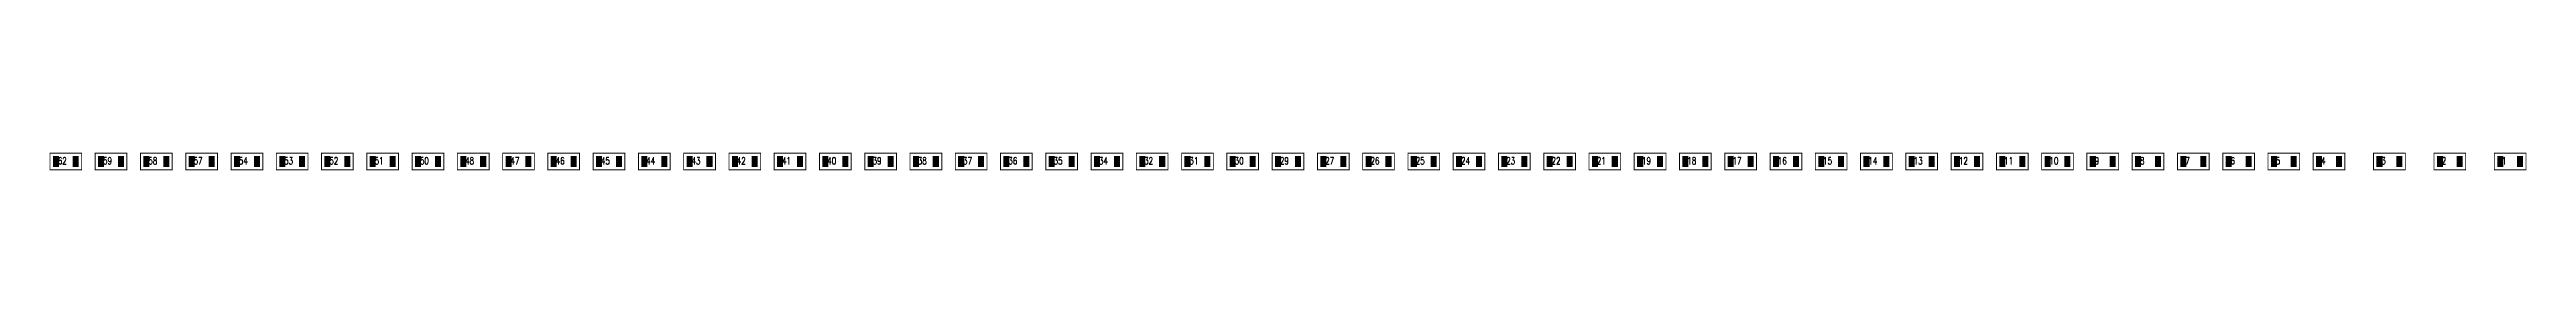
# Model space of a CAD drawing. Extents: x -711 to 95, y -82 to 290.
# Drawn here: x -444.7 to -27.7, y 252.5 to 255.5 of the extents above; entities that cross this region are included whole.
import ezdxf

# ---------------------------------------------------------------- set-up
doc = ezdxf.new("R2010")
doc.units = 0
for name, color, linetype in [('DRIL_PLTE_THRU_01', 96, 'CONTINUOUS'), ('DRIL_PLTE_THRU_02', 255, 'CONTINUOUS'), ('DRIL_PLTE_THRU_03', 3, 'CONTINUOUS'), ('DRIL_PLTE_THRU_04', 136, 'CONTINUOUS'), ('DRIL_PLTE_THRU_05', 176, 'CONTINUOUS'), ('DRIL_PLTE_THRU_06', 16, 'CONTINUOUS'), ('PADS_BOT', 1, 'CONTINUOUS'), ('PADS_INNER', 3, 'CONTINUOUS'), ('PADS_TOP', 3, 'CONTINUOUS'), ('PADS_XR_27', 3, 'CONTINUOUS'), ('PART_NAME_26', 255, 'CONTINUOUS'), ('PART_NAME_27', 3, 'CONTINUOUS'), ('PART_TOP_2DLINE_26', 255, 'CONTINUOUS'), ('PART_TOP_2DLINE_27', 3, 'CONTINUOUS')]:
    doc.layers.add(name, color=color, linetype=linetype)
doc.styles.add('W0$1524', font='simplex', dxfattribs={"width": 0.75})

# ---------------------------------------------------------------- blocks, each defined once
blk = doc.blocks.new('SMOOTH_0$1524')
at = {"const_width": 0.0762}
blk.add_lwpolyline([(-0.0381, 0, 1), (0.0381, 0, 1)], format="xyb", close=True, dxfattribs=at)
blk = doc.blocks.new('PART_BODY_TOP_64')
at = {"layer": 'PART_TOP_2DLINE_26', "const_width": 0.152}
blk.add_lwpolyline([(-2.667, -1.397), (2.667, -1.397), (2.667, 1.397), (-2.667, 1.397), (-2.667, -1.397)], dxfattribs=at)
at = {"layer": 'PART_TOP_2DLINE_27', "const_width": 0.152}
blk.add_lwpolyline([(-2.667, -1.397), (-2.667, 1.397), (2.667, 1.397), (2.667, -1.397), (-2.667, -1.397)], dxfattribs=at)
at = {"layer": 'PART_TOP_2DLINE_26'}
for p in [(-2.667, 1.397), (2.667, 1.397), (-2.667, -1.397), (-2.667, -1.397), (2.667, -1.397)]:
    blk.add_blockref('SMOOTH_0$1524', p, dxfattribs=at)
at = {"layer": 'PART_TOP_2DLINE_27'}
for p in [(-2.667, 1.397), (2.667, 1.397), (-2.667, -1.397), (-2.667, -1.397), (2.667, -1.397)]:
    blk.add_blockref('SMOOTH_0$1524', p, dxfattribs=at)
blk = doc.blocks.new('DRIL_HOLE_0')
blk.add_lwpolyline([(0, 0, 1), (0, 0, 1)], format="xyb", close=True)
blk = doc.blocks.new('PAD_0')
blk.add_lwpolyline([(0, 0, 1), (0, 0, 1)], format="xyb", close=True)
blk = doc.blocks.new('PAD_35')
at = {"const_width": 1.016}
blk.add_lwpolyline([(-0.9017, 0), (0.9017, 0)], dxfattribs=at)
blk = doc.blocks.new('STK_TOP_10')
at = {"layer": 'DRIL_PLTE_THRU_01'}
blk.add_blockref('DRIL_HOLE_0', (0, 0), dxfattribs=at)
at = {"layer": 'DRIL_PLTE_THRU_02'}
blk.add_blockref('DRIL_HOLE_0', (0, 0), dxfattribs=at)
at = {"layer": 'DRIL_PLTE_THRU_03'}
blk.add_blockref('DRIL_HOLE_0', (0, 0), dxfattribs=at)
at = {"layer": 'DRIL_PLTE_THRU_04'}
blk.add_blockref('DRIL_HOLE_0', (0, 0), dxfattribs=at)
at = {"layer": 'DRIL_PLTE_THRU_05'}
blk.add_blockref('DRIL_HOLE_0', (0, 0), dxfattribs=at)
at = {"layer": 'DRIL_PLTE_THRU_06'}
blk.add_blockref('DRIL_HOLE_0', (0, 0), dxfattribs=at)
at = {"layer": 'PADS_BOT'}
blk.add_blockref('PAD_0', (0, 0), dxfattribs=at)
at = {"layer": 'PADS_INNER'}
blk.add_blockref('PAD_0', (0, 0), dxfattribs=at)
at = {"layer": 'PADS_TOP', "rotation": 90}
blk.add_blockref('PAD_35', (0, 0), dxfattribs=at)
at = {"layer": 'PADS_XR_27'}
blk.add_blockref('PAD_0', (0, 0), dxfattribs=at)
blk = doc.blocks.new('SYM_TOP_8')
for name, p in [('PART_BODY_TOP_64', (0, 0)), ('STK_TOP_10', (-1.6764, 0)), ('STK_TOP_10', (1.6764, 0))]:
    blk.add_blockref(name, p)
blk = doc.blocks.new('PART_TOP_72')
blk.add_blockref('SYM_TOP_8', (0, 0))
at = {"layer": 'PART_NAME_26', "style": 'W0$1524', "width": 0.75}
blk.add_text('R1', height=1.173, dxfattribs=at).set_placement((-2.15, -0.47))
at = {"layer": 'PART_NAME_27', "style": 'W0$1524', "width": 0.75}
blk.add_text('R1', height=1.173, dxfattribs=at).set_placement((-2.15, -0.49))
blk = doc.blocks.new('PART_TOP_73')
blk.add_blockref('SYM_TOP_8', (0, 0))
at = {"layer": 'PART_NAME_26', "style": 'W0$1524', "width": 0.75}
blk.add_text('R2', height=1.173, dxfattribs=at).set_placement((-2.15, -0.47))
at = {"layer": 'PART_NAME_27', "style": 'W0$1524', "width": 0.75}
blk.add_text('R2', height=1.173, dxfattribs=at).set_placement((-2.15, -0.49))
blk = doc.blocks.new('PART_TOP_74')
blk.add_blockref('SYM_TOP_8', (0, 0))
at = {"layer": 'PART_NAME_26', "style": 'W0$1524', "width": 0.75}
blk.add_text('R3', height=1.173, dxfattribs=at).set_placement((-2.15, -0.47))
at = {"layer": 'PART_NAME_27', "style": 'W0$1524', "width": 0.75}
blk.add_text('R3', height=1.173, dxfattribs=at).set_placement((-2.15, -0.49))
blk = doc.blocks.new('PART_TOP_75')
blk.add_blockref('SYM_TOP_8', (0, 0))
at = {"layer": 'PART_NAME_26', "style": 'W0$1524', "width": 0.75}
blk.add_text('R4', height=1.173, dxfattribs=at).set_placement((-2.15, -0.47))
at = {"layer": 'PART_NAME_27', "style": 'W0$1524', "width": 0.75}
blk.add_text('R4', height=1.173, dxfattribs=at).set_placement((-2.15, -0.49))
blk = doc.blocks.new('PART_TOP_76')
blk.add_blockref('SYM_TOP_8', (0, 0))
at = {"layer": 'PART_NAME_26', "style": 'W0$1524', "width": 0.75}
blk.add_text('R5', height=1.173, dxfattribs=at).set_placement((-2.15, -0.47))
at = {"layer": 'PART_NAME_27', "style": 'W0$1524', "width": 0.75}
blk.add_text('R5', height=1.173, dxfattribs=at).set_placement((-2.15, -0.49))
blk = doc.blocks.new('PART_TOP_77')
blk.add_blockref('SYM_TOP_8', (0, 0))
at = {"layer": 'PART_NAME_26', "style": 'W0$1524', "width": 0.75}
blk.add_text('R6', height=1.173, dxfattribs=at).set_placement((-2.15, -0.47))
at = {"layer": 'PART_NAME_27', "style": 'W0$1524', "width": 0.75}
blk.add_text('R6', height=1.173, dxfattribs=at).set_placement((-2.15, -0.49))
blk = doc.blocks.new('PART_TOP_78')
blk.add_blockref('SYM_TOP_8', (0, 0))
at = {"layer": 'PART_NAME_26', "style": 'W0$1524', "width": 0.75}
blk.add_text('R7', height=1.173, dxfattribs=at).set_placement((-2.15, -0.47))
at = {"layer": 'PART_NAME_27', "style": 'W0$1524', "width": 0.75}
blk.add_text('R7', height=1.173, dxfattribs=at).set_placement((-2.15, -0.49))
blk = doc.blocks.new('PART_TOP_79')
blk.add_blockref('SYM_TOP_8', (0, 0))
at = {"layer": 'PART_NAME_26', "style": 'W0$1524', "width": 0.75}
blk.add_text('R8', height=1.173, dxfattribs=at).set_placement((-2.15, -0.47))
at = {"layer": 'PART_NAME_27', "style": 'W0$1524', "width": 0.75}
blk.add_text('R8', height=1.173, dxfattribs=at).set_placement((-2.15, -0.49))
blk = doc.blocks.new('PART_TOP_80')
blk.add_blockref('SYM_TOP_8', (0, 0))
at = {"layer": 'PART_NAME_26', "style": 'W0$1524', "width": 0.75}
blk.add_text('R9', height=1.173, dxfattribs=at).set_placement((-2.15, -0.47))
at = {"layer": 'PART_NAME_27', "style": 'W0$1524', "width": 0.75}
blk.add_text('R9', height=1.173, dxfattribs=at).set_placement((-2.15, -0.49))
blk = doc.blocks.new('PART_TOP_81')
blk.add_blockref('SYM_TOP_8', (0, 0))
at = {"layer": 'PART_NAME_26', "style": 'W0$1524', "width": 0.75}
blk.add_text('R10', height=1.173, dxfattribs=at).set_placement((-2.15, -0.47))
at = {"layer": 'PART_NAME_27', "style": 'W0$1524', "width": 0.75}
blk.add_text('R10', height=1.173, dxfattribs=at).set_placement((-2.15, -0.49))
blk = doc.blocks.new('PART_TOP_82')
blk.add_blockref('SYM_TOP_8', (0, 0))
at = {"layer": 'PART_NAME_26', "style": 'W0$1524', "width": 0.75}
blk.add_text('R11', height=1.173, dxfattribs=at).set_placement((-2.15, -0.47))
at = {"layer": 'PART_NAME_27', "style": 'W0$1524', "width": 0.75}
blk.add_text('R11', height=1.173, dxfattribs=at).set_placement((-2.15, -0.49))
blk = doc.blocks.new('PART_TOP_83')
blk.add_blockref('SYM_TOP_8', (0, 0))
at = {"layer": 'PART_NAME_26', "style": 'W0$1524', "width": 0.75}
blk.add_text('R12', height=1.173, dxfattribs=at).set_placement((-2.15, -0.47))
at = {"layer": 'PART_NAME_27', "style": 'W0$1524', "width": 0.75}
blk.add_text('R12', height=1.173, dxfattribs=at).set_placement((-2.15, -0.49))
blk = doc.blocks.new('PART_TOP_84')
blk.add_blockref('SYM_TOP_8', (0, 0))
at = {"layer": 'PART_NAME_26', "style": 'W0$1524', "width": 0.75}
blk.add_text('R13', height=1.173, dxfattribs=at).set_placement((-2.15, -0.47))
at = {"layer": 'PART_NAME_27', "style": 'W0$1524', "width": 0.75}
blk.add_text('R13', height=1.173, dxfattribs=at).set_placement((-2.15, -0.49))
blk = doc.blocks.new('PART_TOP_85')
blk.add_blockref('SYM_TOP_8', (0, 0))
at = {"layer": 'PART_NAME_26', "style": 'W0$1524', "width": 0.75}
blk.add_text('R14', height=1.173, dxfattribs=at).set_placement((-2.15, -0.47))
at = {"layer": 'PART_NAME_27', "style": 'W0$1524', "width": 0.75}
blk.add_text('R14', height=1.173, dxfattribs=at).set_placement((-2.15, -0.49))
blk = doc.blocks.new('PART_TOP_86')
blk.add_blockref('SYM_TOP_8', (0, 0))
at = {"layer": 'PART_NAME_26', "style": 'W0$1524', "width": 0.75}
blk.add_text('R15', height=1.173, dxfattribs=at).set_placement((-2.15, -0.47))
at = {"layer": 'PART_NAME_27', "style": 'W0$1524', "width": 0.75}
blk.add_text('R15', height=1.173, dxfattribs=at).set_placement((-2.15, -0.49))
blk = doc.blocks.new('PART_TOP_87')
blk.add_blockref('SYM_TOP_8', (0, 0))
at = {"layer": 'PART_NAME_26', "style": 'W0$1524', "width": 0.75}
blk.add_text('R16', height=1.173, dxfattribs=at).set_placement((-2.15, -0.47))
at = {"layer": 'PART_NAME_27', "style": 'W0$1524', "width": 0.75}
blk.add_text('R16', height=1.173, dxfattribs=at).set_placement((-2.15, -0.49))
blk = doc.blocks.new('PART_TOP_88')
blk.add_blockref('SYM_TOP_8', (0, 0))
at = {"layer": 'PART_NAME_26', "style": 'W0$1524', "width": 0.75}
blk.add_text('R17', height=1.173, dxfattribs=at).set_placement((-2.15, -0.47))
at = {"layer": 'PART_NAME_27', "style": 'W0$1524', "width": 0.75}
blk.add_text('R17', height=1.173, dxfattribs=at).set_placement((-2.15, -0.49))
blk = doc.blocks.new('PART_TOP_89')
blk.add_blockref('SYM_TOP_8', (0, 0))
at = {"layer": 'PART_NAME_26', "style": 'W0$1524', "width": 0.75}
blk.add_text('R18', height=1.173, dxfattribs=at).set_placement((-2.15, -0.47))
at = {"layer": 'PART_NAME_27', "style": 'W0$1524', "width": 0.75}
blk.add_text('R18', height=1.173, dxfattribs=at).set_placement((-2.15, -0.49))
blk = doc.blocks.new('PART_TOP_90')
blk.add_blockref('SYM_TOP_8', (0, 0))
at = {"layer": 'PART_NAME_26', "style": 'W0$1524', "width": 0.75}
blk.add_text('R19', height=1.173, dxfattribs=at).set_placement((-2.15, -0.47))
at = {"layer": 'PART_NAME_27', "style": 'W0$1524', "width": 0.75}
blk.add_text('R19', height=1.173, dxfattribs=at).set_placement((-2.15, -0.49))
blk = doc.blocks.new('PART_TOP_92')
blk.add_blockref('SYM_TOP_8', (0, 0))
at = {"layer": 'PART_NAME_26', "style": 'W0$1524', "width": 0.75}
blk.add_text('R21', height=1.173, dxfattribs=at).set_placement((-2.15, -0.47))
at = {"layer": 'PART_NAME_27', "style": 'W0$1524', "width": 0.75}
blk.add_text('R21', height=1.173, dxfattribs=at).set_placement((-2.15, -0.49))
blk = doc.blocks.new('PART_TOP_93')
blk.add_blockref('SYM_TOP_8', (0, 0))
at = {"layer": 'PART_NAME_26', "style": 'W0$1524', "width": 0.75}
blk.add_text('R22', height=1.173, dxfattribs=at).set_placement((-2.15, -0.47))
at = {"layer": 'PART_NAME_27', "style": 'W0$1524', "width": 0.75}
blk.add_text('R22', height=1.173, dxfattribs=at).set_placement((-2.15, -0.49))
blk = doc.blocks.new('PART_TOP_94')
blk.add_blockref('SYM_TOP_8', (0, 0))
at = {"layer": 'PART_NAME_26', "style": 'W0$1524', "width": 0.75}
blk.add_text('R23', height=1.173, dxfattribs=at).set_placement((-2.15, -0.47))
at = {"layer": 'PART_NAME_27', "style": 'W0$1524', "width": 0.75}
blk.add_text('R23', height=1.173, dxfattribs=at).set_placement((-2.15, -0.49))
blk = doc.blocks.new('PART_TOP_95')
blk.add_blockref('SYM_TOP_8', (0, 0))
at = {"layer": 'PART_NAME_26', "style": 'W0$1524', "width": 0.75}
blk.add_text('R24', height=1.173, dxfattribs=at).set_placement((-2.15, -0.47))
at = {"layer": 'PART_NAME_27', "style": 'W0$1524', "width": 0.75}
blk.add_text('R24', height=1.173, dxfattribs=at).set_placement((-2.15, -0.49))
blk = doc.blocks.new('PART_TOP_96')
blk.add_blockref('SYM_TOP_8', (0, 0))
at = {"layer": 'PART_NAME_26', "style": 'W0$1524', "width": 0.75}
blk.add_text('R25', height=1.173, dxfattribs=at).set_placement((-2.15, -0.47))
at = {"layer": 'PART_NAME_27', "style": 'W0$1524', "width": 0.75}
blk.add_text('R25', height=1.173, dxfattribs=at).set_placement((-2.15, -0.49))
blk = doc.blocks.new('PART_TOP_97')
blk.add_blockref('SYM_TOP_8', (0, 0))
at = {"layer": 'PART_NAME_26', "style": 'W0$1524', "width": 0.75}
blk.add_text('R26', height=1.173, dxfattribs=at).set_placement((-2.15, -0.47))
at = {"layer": 'PART_NAME_27', "style": 'W0$1524', "width": 0.75}
blk.add_text('R26', height=1.173, dxfattribs=at).set_placement((-2.15, -0.49))
blk = doc.blocks.new('PART_TOP_98')
blk.add_blockref('SYM_TOP_8', (0, 0))
at = {"layer": 'PART_NAME_26', "style": 'W0$1524', "width": 0.75}
blk.add_text('R27', height=1.173, dxfattribs=at).set_placement((-2.15, -0.47))
at = {"layer": 'PART_NAME_27', "style": 'W0$1524', "width": 0.75}
blk.add_text('R27', height=1.173, dxfattribs=at).set_placement((-2.15, -0.49))
blk = doc.blocks.new('PART_TOP_100')
blk.add_blockref('SYM_TOP_8', (0, 0))
at = {"layer": 'PART_NAME_26', "style": 'W0$1524', "width": 0.75}
blk.add_text('R29', height=1.173, dxfattribs=at).set_placement((-2.15, -0.47))
at = {"layer": 'PART_NAME_27', "style": 'W0$1524', "width": 0.75}
blk.add_text('R29', height=1.173, dxfattribs=at).set_placement((-2.15, -0.49))
blk = doc.blocks.new('PART_TOP_101')
blk.add_blockref('SYM_TOP_8', (0, 0))
at = {"layer": 'PART_NAME_26', "style": 'W0$1524', "width": 0.75}
blk.add_text('R30', height=1.173, dxfattribs=at).set_placement((-2.15, -0.47))
at = {"layer": 'PART_NAME_27', "style": 'W0$1524', "width": 0.75}
blk.add_text('R30', height=1.173, dxfattribs=at).set_placement((-2.15, -0.49))
blk = doc.blocks.new('PART_TOP_102')
blk.add_blockref('SYM_TOP_8', (0, 0))
at = {"layer": 'PART_NAME_26', "style": 'W0$1524', "width": 0.75}
blk.add_text('R31', height=1.173, dxfattribs=at).set_placement((-2.15, -0.47))
at = {"layer": 'PART_NAME_27', "style": 'W0$1524', "width": 0.75}
blk.add_text('R31', height=1.173, dxfattribs=at).set_placement((-2.15, -0.49))
blk = doc.blocks.new('PART_TOP_103')
blk.add_blockref('SYM_TOP_8', (0, 0))
at = {"layer": 'PART_NAME_26', "style": 'W0$1524', "width": 0.75}
blk.add_text('R32', height=1.173, dxfattribs=at).set_placement((-2.15, -0.47))
at = {"layer": 'PART_NAME_27', "style": 'W0$1524', "width": 0.75}
blk.add_text('R32', height=1.173, dxfattribs=at).set_placement((-2.15, -0.49))
blk = doc.blocks.new('PART_TOP_105')
blk.add_blockref('SYM_TOP_8', (0, 0))
at = {"layer": 'PART_NAME_26', "style": 'W0$1524', "width": 0.75}
blk.add_text('R34', height=1.173, dxfattribs=at).set_placement((-2.15, -0.47))
at = {"layer": 'PART_NAME_27', "style": 'W0$1524', "width": 0.75}
blk.add_text('R34', height=1.173, dxfattribs=at).set_placement((-2.15, -0.49))
blk = doc.blocks.new('PART_TOP_106')
blk.add_blockref('SYM_TOP_8', (0, 0))
at = {"layer": 'PART_NAME_26', "style": 'W0$1524', "width": 0.75}
blk.add_text('R35', height=1.173, dxfattribs=at).set_placement((-2.15, -0.47))
at = {"layer": 'PART_NAME_27', "style": 'W0$1524', "width": 0.75}
blk.add_text('R35', height=1.173, dxfattribs=at).set_placement((-2.15, -0.49))
blk = doc.blocks.new('PART_TOP_107')
blk.add_blockref('SYM_TOP_8', (0, 0))
at = {"layer": 'PART_NAME_26', "style": 'W0$1524', "width": 0.75}
blk.add_text('R36', height=1.173, dxfattribs=at).set_placement((-2.15, -0.47))
at = {"layer": 'PART_NAME_27', "style": 'W0$1524', "width": 0.75}
blk.add_text('R36', height=1.173, dxfattribs=at).set_placement((-2.15, -0.49))
blk = doc.blocks.new('PART_TOP_108')
blk.add_blockref('SYM_TOP_8', (0, 0))
at = {"layer": 'PART_NAME_26', "style": 'W0$1524', "width": 0.75}
blk.add_text('R37', height=1.173, dxfattribs=at).set_placement((-2.15, -0.47))
at = {"layer": 'PART_NAME_27', "style": 'W0$1524', "width": 0.75}
blk.add_text('R37', height=1.173, dxfattribs=at).set_placement((-2.15, -0.49))
blk = doc.blocks.new('PART_TOP_109')
blk.add_blockref('SYM_TOP_8', (0, 0))
at = {"layer": 'PART_NAME_26', "style": 'W0$1524', "width": 0.75}
blk.add_text('R38', height=1.173, dxfattribs=at).set_placement((-2.15, -0.47))
at = {"layer": 'PART_NAME_27', "style": 'W0$1524', "width": 0.75}
blk.add_text('R38', height=1.173, dxfattribs=at).set_placement((-2.15, -0.49))
blk = doc.blocks.new('PART_TOP_110')
blk.add_blockref('SYM_TOP_8', (0, 0))
at = {"layer": 'PART_NAME_26', "style": 'W0$1524', "width": 0.75}
blk.add_text('R39', height=1.173, dxfattribs=at).set_placement((-2.15, -0.47))
at = {"layer": 'PART_NAME_27', "style": 'W0$1524', "width": 0.75}
blk.add_text('R39', height=1.173, dxfattribs=at).set_placement((-2.15, -0.49))
blk = doc.blocks.new('PART_TOP_111')
blk.add_blockref('SYM_TOP_8', (0, 0))
at = {"layer": 'PART_NAME_26', "style": 'W0$1524', "width": 0.75}
blk.add_text('R40', height=1.173, dxfattribs=at).set_placement((-2.15, -0.47))
at = {"layer": 'PART_NAME_27', "style": 'W0$1524', "width": 0.75}
blk.add_text('R40', height=1.173, dxfattribs=at).set_placement((-2.15, -0.49))
blk = doc.blocks.new('PART_TOP_112')
blk.add_blockref('SYM_TOP_8', (0, 0))
at = {"layer": 'PART_NAME_26', "style": 'W0$1524', "width": 0.75}
blk.add_text('R41', height=1.173, dxfattribs=at).set_placement((-2.15, -0.47))
at = {"layer": 'PART_NAME_27', "style": 'W0$1524', "width": 0.75}
blk.add_text('R41', height=1.173, dxfattribs=at).set_placement((-2.15, -0.49))
blk = doc.blocks.new('PART_TOP_113')
blk.add_blockref('SYM_TOP_8', (0, 0))
at = {"layer": 'PART_NAME_26', "style": 'W0$1524', "width": 0.75}
blk.add_text('R42', height=1.173, dxfattribs=at).set_placement((-2.15, -0.47))
at = {"layer": 'PART_NAME_27', "style": 'W0$1524', "width": 0.75}
blk.add_text('R42', height=1.173, dxfattribs=at).set_placement((-2.15, -0.49))
blk = doc.blocks.new('PART_TOP_114')
blk.add_blockref('SYM_TOP_8', (0, 0))
at = {"layer": 'PART_NAME_26', "style": 'W0$1524', "width": 0.75}
blk.add_text('R43', height=1.173, dxfattribs=at).set_placement((-2.15, -0.47))
at = {"layer": 'PART_NAME_27', "style": 'W0$1524', "width": 0.75}
blk.add_text('R43', height=1.173, dxfattribs=at).set_placement((-2.15, -0.49))
blk = doc.blocks.new('PART_TOP_115')
blk.add_blockref('SYM_TOP_8', (0, 0))
at = {"layer": 'PART_NAME_26', "style": 'W0$1524', "width": 0.75}
blk.add_text('R44', height=1.173, dxfattribs=at).set_placement((-2.15, -0.47))
at = {"layer": 'PART_NAME_27', "style": 'W0$1524', "width": 0.75}
blk.add_text('R44', height=1.173, dxfattribs=at).set_placement((-2.15, -0.49))
blk = doc.blocks.new('PART_TOP_116')
blk.add_blockref('SYM_TOP_8', (0, 0))
at = {"layer": 'PART_NAME_26', "style": 'W0$1524', "width": 0.75}
blk.add_text('R45', height=1.173, dxfattribs=at).set_placement((-2.15, -0.47))
at = {"layer": 'PART_NAME_27', "style": 'W0$1524', "width": 0.75}
blk.add_text('R45', height=1.173, dxfattribs=at).set_placement((-2.15, -0.49))
blk = doc.blocks.new('PART_TOP_117')
blk.add_blockref('SYM_TOP_8', (0, 0))
at = {"layer": 'PART_NAME_26', "style": 'W0$1524', "width": 0.75}
blk.add_text('R46', height=1.173, dxfattribs=at).set_placement((-2.15, -0.47))
at = {"layer": 'PART_NAME_27', "style": 'W0$1524', "width": 0.75}
blk.add_text('R46', height=1.173, dxfattribs=at).set_placement((-2.15, -0.49))
blk = doc.blocks.new('PART_TOP_118')
blk.add_blockref('SYM_TOP_8', (0, 0))
at = {"layer": 'PART_NAME_26', "style": 'W0$1524', "width": 0.75}
blk.add_text('R47', height=1.173, dxfattribs=at).set_placement((-2.15, -0.47))
at = {"layer": 'PART_NAME_27', "style": 'W0$1524', "width": 0.75}
blk.add_text('R47', height=1.173, dxfattribs=at).set_placement((-2.15, -0.49))
blk = doc.blocks.new('PART_TOP_119')
blk.add_blockref('SYM_TOP_8', (0, 0))
at = {"layer": 'PART_NAME_26', "style": 'W0$1524', "width": 0.75}
blk.add_text('R48', height=1.173, dxfattribs=at).set_placement((-2.15, -0.47))
at = {"layer": 'PART_NAME_27', "style": 'W0$1524', "width": 0.75}
blk.add_text('R48', height=1.173, dxfattribs=at).set_placement((-2.15, -0.49))
blk = doc.blocks.new('PART_TOP_121')
blk.add_blockref('SYM_TOP_8', (0, 0))
at = {"layer": 'PART_NAME_26', "style": 'W0$1524', "width": 0.75}
blk.add_text('R50', height=1.173, dxfattribs=at).set_placement((-2.15, -0.47))
at = {"layer": 'PART_NAME_27', "style": 'W0$1524', "width": 0.75}
blk.add_text('R50', height=1.173, dxfattribs=at).set_placement((-2.15, -0.49))
blk = doc.blocks.new('PART_TOP_122')
blk.add_blockref('SYM_TOP_8', (0, 0))
at = {"layer": 'PART_NAME_26', "style": 'W0$1524', "width": 0.75}
blk.add_text('R51', height=1.173, dxfattribs=at).set_placement((-2.15, -0.47))
at = {"layer": 'PART_NAME_27', "style": 'W0$1524', "width": 0.75}
blk.add_text('R51', height=1.173, dxfattribs=at).set_placement((-2.15, -0.49))
blk = doc.blocks.new('PART_TOP_123')
blk.add_blockref('SYM_TOP_8', (0, 0))
at = {"layer": 'PART_NAME_26', "style": 'W0$1524', "width": 0.75}
blk.add_text('R52', height=1.173, dxfattribs=at).set_placement((-2.15, -0.47))
at = {"layer": 'PART_NAME_27', "style": 'W0$1524', "width": 0.75}
blk.add_text('R52', height=1.173, dxfattribs=at).set_placement((-2.15, -0.49))
blk = doc.blocks.new('PART_TOP_124')
blk.add_blockref('SYM_TOP_8', (0, 0))
at = {"layer": 'PART_NAME_26', "style": 'W0$1524', "width": 0.75}
blk.add_text('R53', height=1.173, dxfattribs=at).set_placement((-2.15, -0.47))
at = {"layer": 'PART_NAME_27', "style": 'W0$1524', "width": 0.75}
blk.add_text('R53', height=1.173, dxfattribs=at).set_placement((-2.15, -0.49))
blk = doc.blocks.new('PART_TOP_125')
blk.add_blockref('SYM_TOP_8', (0, 0))
at = {"layer": 'PART_NAME_26', "style": 'W0$1524', "width": 0.75}
blk.add_text('R54', height=1.173, dxfattribs=at).set_placement((-2.15, -0.47))
at = {"layer": 'PART_NAME_27', "style": 'W0$1524', "width": 0.75}
blk.add_text('R54', height=1.173, dxfattribs=at).set_placement((-2.15, -0.49))
blk = doc.blocks.new('PART_TOP_128')
blk.add_blockref('SYM_TOP_8', (0, 0))
at = {"layer": 'PART_NAME_26', "style": 'W0$1524', "width": 0.75}
blk.add_text('R57', height=1.173, dxfattribs=at).set_placement((-2.15, -0.47))
at = {"layer": 'PART_NAME_27', "style": 'W0$1524', "width": 0.75}
blk.add_text('R57', height=1.173, dxfattribs=at).set_placement((-2.15, -0.49))
blk = doc.blocks.new('PART_TOP_129')
blk.add_blockref('SYM_TOP_8', (0, 0))
at = {"layer": 'PART_NAME_26', "style": 'W0$1524', "width": 0.75}
blk.add_text('R58', height=1.173, dxfattribs=at).set_placement((-2.15, -0.47))
at = {"layer": 'PART_NAME_27', "style": 'W0$1524', "width": 0.75}
blk.add_text('R58', height=1.173, dxfattribs=at).set_placement((-2.15, -0.49))
blk = doc.blocks.new('PART_TOP_130')
blk.add_blockref('SYM_TOP_8', (0, 0))
at = {"layer": 'PART_NAME_26', "style": 'W0$1524', "width": 0.75}
blk.add_text('R59', height=1.173, dxfattribs=at).set_placement((-2.15, -0.47))
at = {"layer": 'PART_NAME_27', "style": 'W0$1524', "width": 0.75}
blk.add_text('R59', height=1.173, dxfattribs=at).set_placement((-2.15, -0.49))
blk = doc.blocks.new('PART_TOP_133')
blk.add_blockref('SYM_TOP_8', (0, 0))
at = {"layer": 'PART_NAME_26', "style": 'W0$1524', "width": 0.75}
blk.add_text('R62', height=1.173, dxfattribs=at).set_placement((-2.15, -0.47))
at = {"layer": 'PART_NAME_27', "style": 'W0$1524', "width": 0.75}
blk.add_text('R62', height=1.173, dxfattribs=at).set_placement((-2.15, -0.49))

msp = doc.modelspace()

# ---------------------------------------------------------------- block references
for name, p in [('PART_TOP_133', (-441.96, 254)), ('PART_TOP_130', (-434.34, 254)), ('PART_TOP_129', (-426.72, 254)), ('PART_TOP_128', (-419.1, 254)), ('PART_TOP_125', (-411.48, 254)), ('PART_TOP_124', (-403.86, 254)), ('PART_TOP_123', (-396.24, 254)), ('PART_TOP_122', (-388.62, 254)), ('PART_TOP_121', (-381, 254)), ('PART_TOP_119', (-373.38, 254)), ('PART_TOP_118', (-365.76, 254)), ('PART_TOP_117', (-358.14, 254)), ('PART_TOP_116', (-350.52, 254)), ('PART_TOP_115', (-342.9, 254)), ('PART_TOP_114', (-335.28, 254)), ('PART_TOP_113', (-327.66, 254)), ('PART_TOP_112', (-320.04, 254)), ('PART_TOP_111', (-312.42, 254)), ('PART_TOP_110', (-304.8, 254)), ('PART_TOP_109', (-297.18, 254)), ('PART_TOP_108', (-289.56, 254)), ('PART_TOP_107', (-281.94, 254)), ('PART_TOP_106', (-274.32, 254)), ('PART_TOP_105', (-266.7, 254)), ('PART_TOP_103', (-259.08, 254)), ('PART_TOP_102', (-251.46, 254)), ('PART_TOP_101', (-243.84, 254)), ('PART_TOP_100', (-236.22, 254)), ('PART_TOP_98', (-228.6, 254)), ('PART_TOP_97', (-220.98, 254)), ('PART_TOP_96', (-213.36, 254)), ('PART_TOP_95', (-205.74, 254)), ('PART_TOP_94', (-198.12, 254)), ('PART_TOP_93', (-190.5, 254)), ('PART_TOP_92', (-182.88, 254)), ('PART_TOP_90', (-175.26, 254)), ('PART_TOP_89', (-167.64, 254)), ('PART_TOP_88', (-160.02, 254)), ('PART_TOP_87', (-152.4, 254)), ('PART_TOP_86', (-144.78, 254)), ('PART_TOP_85', (-137.16, 254)), ('PART_TOP_84', (-129.54, 254)), ('PART_TOP_83', (-121.92, 254)), ('PART_TOP_82', (-114.3, 254)), ('PART_TOP_81', (-106.68, 254)), ('PART_TOP_80', (-99.06, 254)), ('PART_TOP_79', (-91.44, 254)), ('PART_TOP_78', (-83.82, 254)), ('PART_TOP_77', (-76.2, 254)), ('PART_TOP_76', (-68.58, 254)), ('PART_TOP_75', (-60.96, 254)), ('PART_TOP_74', (-50.8, 254)), ('PART_TOP_73', (-40.64, 254)), ('PART_TOP_72', (-30.48, 254))]:
    msp.add_blockref(name, p)

doc.saveas('drawing.dxf')
